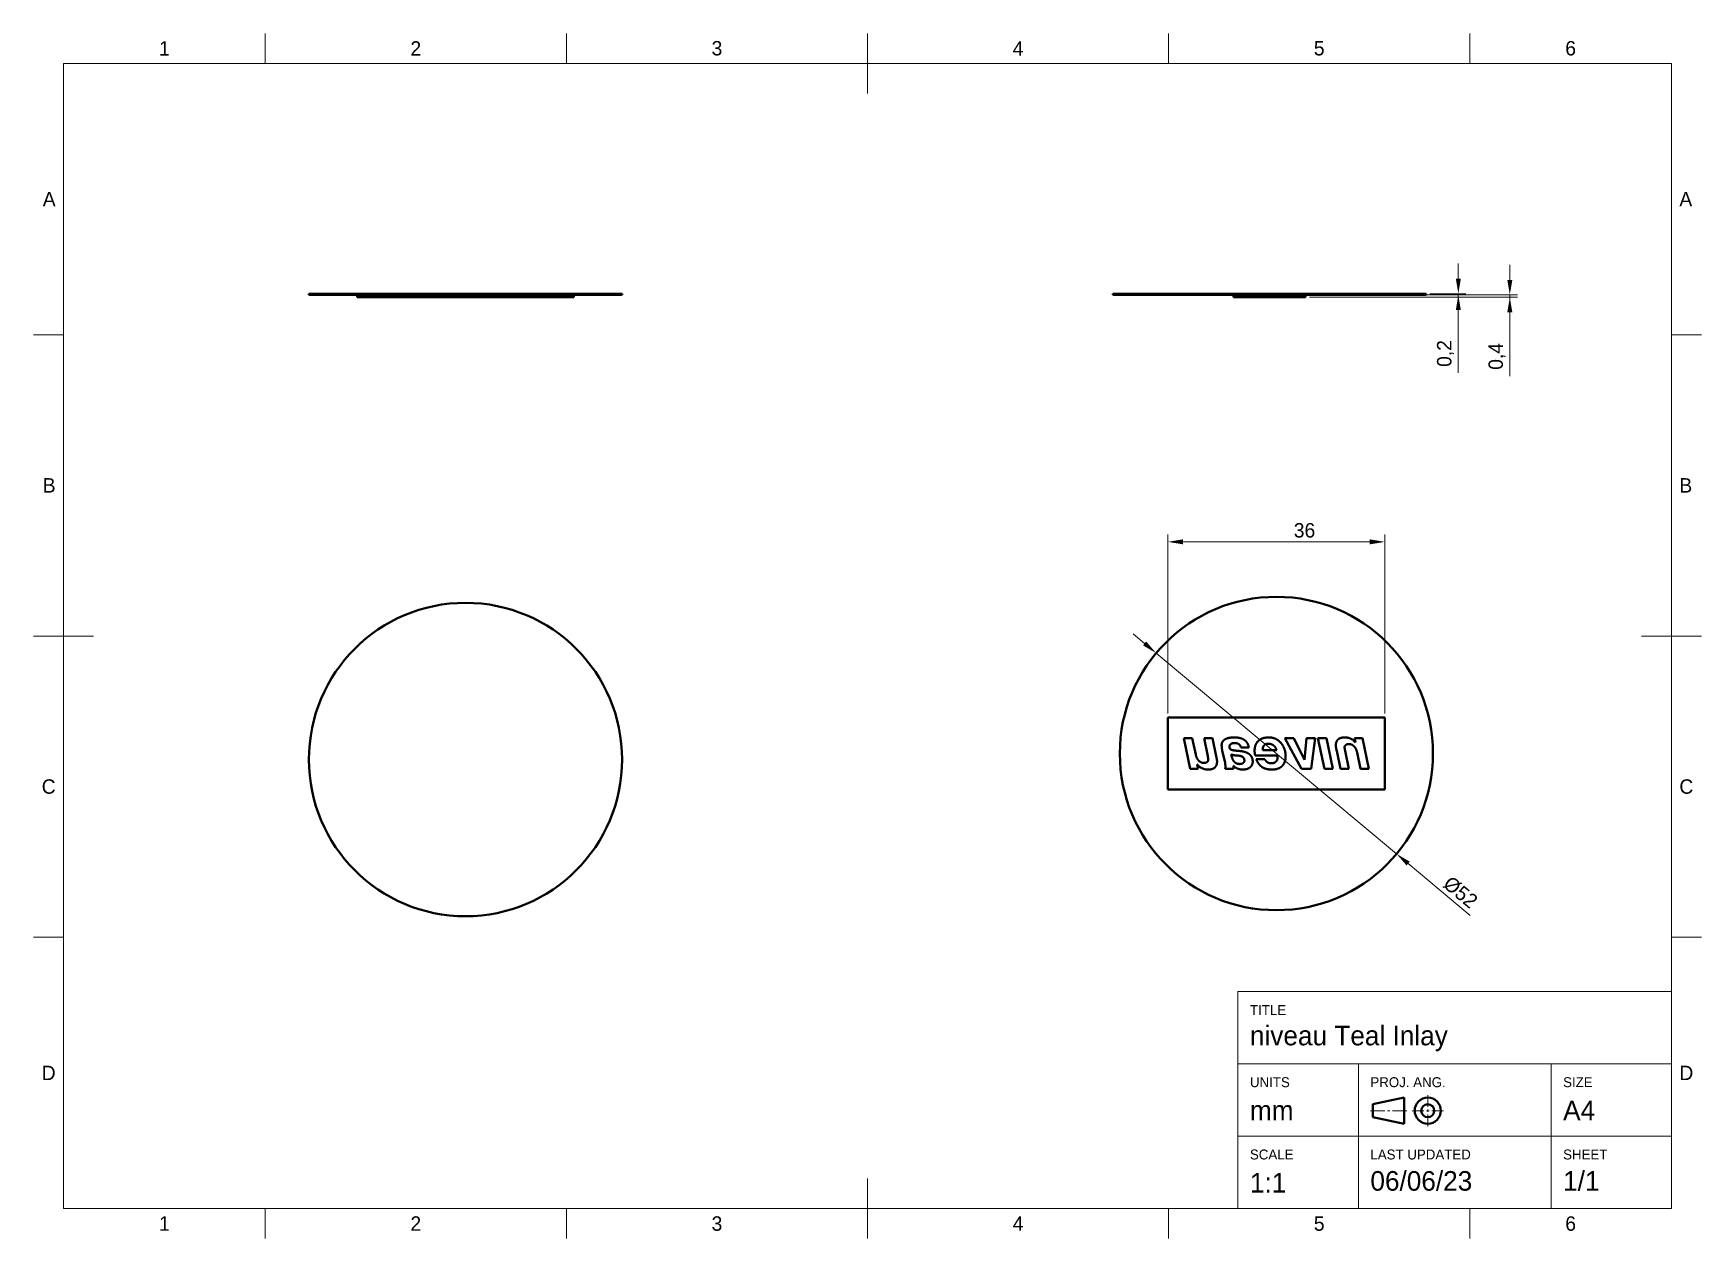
# Model space of a CAD drawing. Header units: millimetres. Extents: x 15 to 292, y 5 to 205.
import ezdxf

# ---------------------------------------------------------------- set-up
doc = ezdxf.new("R2010")
doc.units = ezdxf.units.MM
for name, color, linetype in [('Annotations', 7, 'Continuous'), ('Border', 7, 'Continuous'), ('Geometries', 7, 'Continuous')]:
    doc.layers.add(name, color=color, linetype=linetype)
doc.styles.add('Shapr0', font='txt', dxfattribs={"height": 2.3925})
doc.styles.add('Shapr1', font='txt', dxfattribs={"height": 2.3925})
doc.styles.add('Shapr3', font='txt', dxfattribs={"height": 2.3925})
doc.styles.add('Shapr5', font='txt', dxfattribs={"height": 2.3925})
doc.dimstyles.new('ISO-25', dxfattribs={"dimtxt": 2.5, "dimasz": 2.5, "dimexe": 1.25, "dimexo": 0.625, "dimtad": 1, "dimtxsty": 'Standard', "dimcen": 2.5, "dimadec": 0, "dimazin": 0, "dimtfac": 1, "dimtmove": 0, "dimatfit": 3, "dimfxl": 1, "dimarcsym": 0})

msp = doc.modelspace()

# ---------------------------------------------------------------- texts
at = {"layer": 'Border', "linetype": 'Continuous', "lineweight": 15, "char_height": 2.393, "width": 2.3925, "style": 'Shapr0'}
for s, insert, attachment_point in [('1', (36.75, 201.304), 8), ('2', (78.5, 201.304), 8), ('3', (128.5, 201.304), 8), ('4', (178.5, 201.304), 8), ('5', (228.5, 201.304), 8), ('6', (270.25, 201.304), 8), ('A', (18.696, 177.5), 6), ('A', (288.304, 177.5), 4), ('B', (18.696, 130), 6), ('B', (288.304, 130), 4), ('C', (18.696, 80), 6), ('C', (288.304, 80), 4), ('D', (18.696, 32.5), 6), ('D', (288.304, 32.5), 4), ('1', (36.75, 8.696), 2), ('2', (78.5, 8.696), 2), ('3', (128.5, 8.696), 2), ('4', (178.5, 8.696), 2), ('5', (228.5, 8.696), 2), ('6', (270.25, 8.696), 2)]:
    msp.add_mtext(s, dxfattribs=dict(at, insert=insert, attachment_point=attachment_point))
at = {"layer": 'Border', "linetype": 'Continuous', "lineweight": 15, "attachment_point": 1, "style": 'Shapr1'}
for s, insert, char_height in [('TITLE', (217, 43.75), 1.65), ('niveau Teal Inlay', (217, 40.32), 3.25), ('UNITS', (217, 31.783), 1.65), ('PROJ. ANG.', (237, 31.783), 1.65), ('SIZE', (269, 31.783), 1.65), ('A4', (269, 27.9), 3.25), ('mm', (217, 27.9), 3.25), ('SCALE', (217, 19.783), 1.65), ('LAST UPDATED', (237, 19.783), 1.65), ('SHEET', (269, 19.783), 1.65), ('1:1', (217, 15.9), 3.25), ('06/06/23', (237, 16.204), 3.25), ('1/1', (269, 16.204), 3.25)]:
    msp.add_mtext(s, dxfattribs=dict(at, insert=insert, char_height=char_height))

# ---------------------------------------------------------------- blocks, each defined once
blk = doc.blocks.new('*D2')
at = {"layer": 'Annotations', "color": 0, "linetype": 'Continuous', "lineweight": 15}
for p, q in [((199.51, 103.76), (197.59, 105.37)), ((201.43, 102.16), (241.35, 68.84)), ((243.27, 67.24), (253.59, 58.63))]:
    blk.add_line(p, q, dxfattribs=at)
at = {"layer": 'Annotations', "color": 0}
for points in [[(199.25, 103.44), (199.78, 104.08), (201.43, 102.16)], [(243.54, 67.56), (243.01, 66.92), (241.35, 68.84)]]:
    blk.add_solid(points, dxfattribs=at)
at = {"layer": 'Defpoints', "color": 0}
for p in [(201.43, 102.16), (241.35, 68.84)]:
    blk.add_point(p, dxfattribs=at)
at = {"layer": 'Annotations', "color": 0, "lineweight": 15, "insert": (251.95, 62.47), "char_height": 2.393, "attachment_point": 5, "rotation": 320.148, "style": 'Shapr5'}
blk.add_mtext('\\A1;%%c52', dxfattribs=at)
blk = doc.blocks.new('*D3')
at = {"layer": 'Annotations', "color": 0, "linetype": 'Continuous', "lineweight": 15}
for p, q in [((203.39, 92.13), (203.39, 121.87)), ((236.89, 120.62), (205.89, 120.62)), ((239.39, 92.13), (239.39, 121.87))]:
    blk.add_line(p, q, dxfattribs=at)
at = {"layer": 'Annotations', "color": 0}
for points in [[(205.89, 121.04), (205.89, 120.21), (203.39, 120.62)], [(236.89, 120.21), (236.89, 121.04), (239.39, 120.62)]]:
    blk.add_solid(points, dxfattribs=at)
at = {"layer": 'Defpoints', "color": 0}
for p in [(203.39, 120.62), (203.39, 91.5), (239.39, 91.5)]:
    blk.add_point(p, dxfattribs=at)
at = {"layer": 'Annotations', "color": 0, "lineweight": 15, "insert": (226.06, 122.52), "char_height": 2.393, "attachment_point": 5, "style": 'Shapr5'}
blk.add_mtext('\\A1;36', dxfattribs=at)
blk = doc.blocks.new('*D4')
at = {"layer": 'Annotations', "color": 0, "linetype": 'Continuous', "lineweight": 15}
for p, q in [((251.6, 164.3), (251.6, 166.8)), ((246.88, 161.8), (252.85, 161.8)), ((246.88, 161.6), (252.85, 161.6)), ((251.6, 161.6), (251.6, 161.8)), ((251.6, 161.6), (251.6, 148.67)), ((251.6, 159.1), (251.6, 156.6))]:
    blk.add_line(p, q, dxfattribs=at)
at = {"layer": 'Annotations', "color": 0}
for points in [[(251.19, 164.3), (252.02, 164.3), (251.6, 161.8)], [(252.02, 159.1), (251.19, 159.1), (251.6, 161.6)]]:
    blk.add_solid(points, dxfattribs=at)
at = {"layer": 'Defpoints', "color": 0}
for p in [(246.25, 161.8), (246.25, 161.6), (251.6, 161.8)]:
    blk.add_point(p, dxfattribs=at)
at = {"layer": 'Annotations', "color": 0, "lineweight": 15, "insert": (249.48, 151.88), "char_height": 2.393, "attachment_point": 5, "rotation": 90, "style": 'Shapr3'}
blk.add_mtext('\\A1;0,2', dxfattribs=at)
blk = doc.blocks.new('*D5')
at = {"layer": 'Annotations', "color": 0, "linetype": 'Continuous', "lineweight": 15}
for p, q in [((260.15, 164.1), (260.15, 166.6)), ((226.88, 161.6), (261.4, 161.6)), ((226.88, 161.2), (261.4, 161.2)), ((260.15, 161.2), (260.15, 161.6)), ((260.15, 161.2), (260.15, 148.14)), ((260.15, 158.7), (260.15, 156.2))]:
    blk.add_line(p, q, dxfattribs=at)
at = {"layer": 'Annotations', "color": 0}
for points in [[(259.73, 164.1), (260.57, 164.1), (260.15, 161.6)], [(260.57, 158.7), (259.73, 158.7), (260.15, 161.2)]]:
    blk.add_solid(points, dxfattribs=at)
at = {"layer": 'Defpoints', "color": 0}
for p in [(226.25, 161.6), (226.25, 161.2), (260.15, 161.6)]:
    blk.add_point(p, dxfattribs=at)
at = {"layer": 'Annotations', "color": 0, "lineweight": 15, "insert": (258.03, 151.4), "char_height": 2.393, "attachment_point": 5, "rotation": 90, "style": 'Shapr3'}
blk.add_mtext('\\A1;0,4', dxfattribs=at)
blk = doc.blocks.new('*U6')
at = {"layer": 'Border', "linetype": 'Continuous', "lineweight": 15}
for p, q in [((287, 46), (215, 46)), ((215, 10), (215, 46)), ((287, 10), (287, 46)), ((287, 34), (215, 34)), ((235, 10), (235, 34)), ((267, 10), (267, 34)), ((246.53, 26.88), (246.53, 28.83)), ((237, 26.23), (239.38, 26.23)), ((239.82, 26.23), (240.25, 26.23)), ((243.07, 26.23), (240.68, 26.23)), ((245.88, 26.23), (243.93, 26.23)), ((246.32, 26.23), (246.75, 26.23)), ((246.53, 26.02), (246.53, 26.45)), ((246.53, 25.58), (246.53, 23.63)), ((247.18, 26.23), (249.13, 26.23)), ((287, 22), (215, 22)), ((287, 10), (215, 10))]:
    blk.add_line(p, q, dxfattribs=at)
at = {"layer": 'Border', "linetype": 'Continuous', "lineweight": 40}
for p, q in [((237.43, 27.32), (242.63, 28.4)), ((242.63, 28.4), (242.63, 24.07)), ((237.43, 27.32), (237.43, 25.15)), ((237.43, 25.15), (242.63, 24.07))]:
    blk.add_line(p, q, dxfattribs=at)
for radius in [2.17, 1.08]:
    blk.add_circle((246.53, 26.23), radius, dxfattribs=at)

# ---------------------------------------------------------------- dimensions: what is measured, and where the dimension line sits
at = {"layer": 'Annotations', "linetype": 'Continuous', "lineweight": 15}
for base, p1, p2, picture, middle in [((260.151, 161.6), (226.25, 161.2), (226.25, 161.6), '*D5', (260.151, 151.404)), ((251.605, 161.8), (246.25, 161.6), (246.25, 161.8), '*D4', (251.605, 151.879))]:
    dim = msp.add_linear_dim(base=base, p1=p1, p2=p2, angle=90, dimstyle='ISO-25', override={"dimscale": 1, "dimgap": 0.7, "dimdec": 2, "dimlfac": 1, "dimrnd": 0.01, "dimzin": 8, "dimdsep": 44, "dimtxsty": 'Shapr3', "dimse1": 0, "dimse2": 0, "dimadec": 2, "dimtol": 0, "dimlim": 0, "dimtp": 0, "dimtm": 0, "dimtfac": 0.6, "dimtdec": 8, "dimfrac": 2, "dimtolj": 1, "dimlwd": 15, "dimlwe": 15}, dxfattribs=at)
    dim.commit()
    dim.dimension.update_dxf_attribs({"geometry": picture, "text_midpoint": middle, "dimtype": 160})
dim = msp.add_linear_dim(base=(203.393, 120.623), p1=(239.393, 91.501), p2=(203.393, 91.501), dimstyle='ISO-25', override={"dimscale": 1, "dimgap": 0.7, "dimdec": 2, "dimlfac": 1, "dimrnd": 0.01, "dimzin": 8, "dimdsep": 44, "dimtxsty": 'Shapr5', "dimse1": 0, "dimse2": 0, "dimadec": 2, "dimtol": 0, "dimlim": 0, "dimtp": 0, "dimtm": 0, "dimtfac": 0.6, "dimtdec": 8, "dimfrac": 2, "dimtolj": 1, "dimlwd": 15, "dimlwe": 15}, dxfattribs=at)
dim.commit()
dim.dimension.update_dxf_attribs({"geometry": '*D3', "text_midpoint": (226.061, 120.623), "dimtype": 160})
dim = msp.add_diameter_dim_2p(p1=(201.432, 102.162), p2=(241.353, 68.84), dimstyle='ISO-25', override={"dimscale": 1, "dimgap": 0.7, "dimdec": 2, "dimlfac": 1, "dimrnd": 0.01, "dimzin": 8, "dimdsep": 44, "dimtxsty": 'Shapr5', "dimcen": 2.5, "dimadec": 2, "dimtol": 0, "dimlim": 0, "dimtp": 0, "dimtm": 0, "dimtfac": 0.6, "dimtdec": 8, "dimtofl": 1, "dimfrac": 2, "dimtolj": 1, "dimlwd": 15, "dimlwe": 15}, dxfattribs=at)
dim.commit()
dim.dimension.update_dxf_attribs({"geometry": '*D2', "text_midpoint": (250.733, 61.011), "dimtype": 163})

# ---------------------------------------------------------------- linework, layer by layer
at = {"layer": 'Border', "linetype": 'Continuous', "lineweight": 15}
for p, q in [((53.5, 200), (53.5, 205)), ((103.5, 200), (103.5, 205)), ((153.5, 195), (153.5, 205)), ((203.5, 200), (203.5, 205)), ((253.5, 200), (253.5, 205)), ((287, 200), (20, 200)), ((20, 200), (20, 10)), ((287, 10), (287, 200)), ((20, 155), (15, 155)), ((287, 155), (292, 155)), ((25, 105), (15, 105)), ((282, 105), (292, 105)), ((20, 55), (15, 55)), ((287, 55), (292, 55)), ((153.5, 15), (153.5, 5)), ((20, 10), (287, 10)), ((53.5, 10), (53.5, 5)), ((103.5, 10), (103.5, 5)), ((203.5, 10), (203.5, 5)), ((253.5, 10), (253.5, 5))]:
    msp.add_line(p, q, dxfattribs=at)
at = {"layer": 'Geometries', "linetype": 'Continuous', "lineweight": 40}
for p, q in [((60.75, 161.6), (60.75, 161.8)), ((60.75, 161.8), (112.75, 161.8)), ((60.75, 161.6), (68.75, 161.6)), ((68.75, 161.6), (68.75, 161.2)), ((68.75, 161.6), (104.75, 161.6)), ((104.75, 161.2), (68.75, 161.2)), ((104.75, 161.6), (104.75, 161.2)), ((104.75, 161.6), (112.75, 161.6)), ((112.75, 161.6), (112.75, 161.8)), ((194.25, 161.6), (194.25, 161.8)), ((194.25, 161.8), (246.25, 161.8)), ((194.25, 161.6), (214.25, 161.6)), ((214.25, 161.6), (214.25, 161.2)), ((214.25, 161.6), (226.25, 161.6)), ((226.25, 161.2), (214.25, 161.2)), ((226.25, 161.6), (226.25, 161.2)), ((226.25, 161.6), (246.25, 161.6)), ((246.25, 161.6), (246.25, 161.8)), ((203.393, 91.501), (203.393, 79.501)), ((239.393, 91.501), (203.393, 91.501)), ((239.393, 79.501), (239.393, 91.501)), ((206.03, 88.034), (207.422, 88.034)), ((207.089, 82.965), (206.03, 88.034)), ((207.422, 88.034), (207.991, 85.337)), ((209.373, 88.034), (210.765, 88.034)), ((209.991, 85.063), (209.373, 88.034)), ((210.765, 88.034), (211.393, 85.063)), ((212.863, 83.945), (212.412, 85.984)), ((216.814, 86.494), (215.51, 86.494)), ((219.118, 86.043), (221.442, 86.043)), ((222.795, 88.034), (224.265, 88.034)), ((225.569, 82.965), (222.795, 88.034)), ((224.265, 88.034), (226.059, 84.426)), ((226.079, 84.426), (226.393, 88.034)), ((226.393, 88.034), (227.824, 88.034)), ((227.824, 88.034), (227.157, 82.965)), ((229.373, 82.965), (228.295, 88.034)), ((228.295, 88.034), (229.697, 88.034)), ((229.697, 88.034), (230.765, 82.965)), ((232.03, 82.965), (231.403, 85.935)), ((232.804, 85.935), (233.422, 82.965)), ((234.373, 88.034), (235.706, 88.034)), ((234.53, 87.328), (234.373, 88.034)), ((234.51, 87.328), (234.53, 87.328)), ((235.706, 88.034), (236.755, 82.965)), ((208.265, 83.671), (208.422, 82.965)), ((208.285, 83.671), (208.265, 83.671)), ((213.873, 85.396), (214.01, 84.906)), ((214.275, 83.465), (214.275, 82.965)), ((221.589, 85.161), (217.854, 85.161)), ((218.05, 84.573), (219.442, 84.573)), ((221.599, 84.867), (221.599, 84.994)), ((226.059, 84.426), (226.079, 84.426)), ((235.373, 82.965), (234.804, 85.661)), ((208.422, 82.965), (207.089, 82.965)), ((214.275, 82.965), (212.883, 82.965)), ((227.157, 82.965), (225.569, 82.965)), ((230.765, 82.965), (229.373, 82.965)), ((233.422, 82.965), (232.03, 82.965)), ((236.755, 82.965), (235.373, 82.965)), ((203.393, 79.501), (239.393, 79.501))]:
    msp.add_line(p, q, dxfattribs=at)
at = {"layer": 'Geometries', "linetype": 'Continuous', "lineweight": 40, "flags": 128}
for points in [[(212.304, 86.837), (212.304, 86.868), (212.304, 86.898), (212.305, 86.927), (212.306, 86.956), (212.308, 86.985), (212.31, 87.012), (212.312, 87.04), (212.316, 87.067), (212.319, 87.093), (212.324, 87.119), (212.328, 87.146), (212.334, 87.171), (212.34, 87.196), (212.346, 87.221), (212.353, 87.246), (212.361, 87.27), (212.369, 87.293), (212.377, 87.316), (212.386, 87.339), (212.396, 87.361), (212.406, 87.382), (212.416, 87.404), (212.427, 87.424), (212.439, 87.445), (212.451, 87.465), (212.464, 87.484), (212.477, 87.503), (212.491, 87.522), (212.505, 87.54), (212.519, 87.558), (212.534, 87.576), (212.549, 87.593), (212.569, 87.615), (212.589, 87.637), (212.61, 87.658), (212.631, 87.678), (212.652, 87.698), (212.674, 87.717), (212.697, 87.736), (212.718, 87.753), (212.739, 87.77), (212.761, 87.786), (212.783, 87.802), (212.805, 87.817), (212.828, 87.832), (212.854, 87.848), (212.88, 87.863), (212.906, 87.878), (212.933, 87.893), (212.96, 87.907), (212.988, 87.92), (213.016, 87.933), (213.047, 87.947), (213.079, 87.96), (213.111, 87.973), (213.143, 87.986), (213.176, 87.998), (213.215, 88.011), (213.254, 88.024), (213.294, 88.036), (213.334, 88.048), (213.375, 88.059), (213.416, 88.07), (213.455, 88.079), (213.494, 88.087), (213.534, 88.095), (213.574, 88.103), (213.615, 88.11), (213.649, 88.115), (213.683, 88.12), (213.718, 88.124), (213.752, 88.129), (213.786, 88.133), (213.82, 88.137), (213.874, 88.142), (213.927, 88.148), (213.98, 88.152), (214.031, 88.156), (214.081, 88.16), (214.132, 88.163), (214.182, 88.165), (214.232, 88.167), (214.28, 88.169), (214.329, 88.17), (214.377, 88.171), (214.424, 88.171), (214.481, 88.17), (214.537, 88.169), (214.594, 88.167), (214.649, 88.164), (214.705, 88.161), (214.76, 88.157), (214.813, 88.152), (214.865, 88.147), (214.917, 88.141), (214.969, 88.134), (215.021, 88.127), (215.072, 88.119), (215.124, 88.111), (215.175, 88.101), (215.21, 88.095), (215.246, 88.087), (215.281, 88.08), (215.316, 88.072), (215.351, 88.063), (215.385, 88.055), (215.419, 88.045), (215.452, 88.036), (215.485, 88.026), (215.52, 88.014), (215.555, 88.003), (215.59, 87.99), (215.624, 87.977), (215.658, 87.964), (215.691, 87.95), (215.723, 87.937), (215.754, 87.923), (215.785, 87.909), (215.815, 87.894), (215.845, 87.879), (215.875, 87.863), (215.904, 87.847), (215.934, 87.83), (215.962, 87.813), (215.991, 87.796), (216.019, 87.778), (216.046, 87.76), (216.073, 87.742), (216.099, 87.723), (216.128, 87.702), (216.156, 87.68), (216.183, 87.658), (216.21, 87.635), (216.236, 87.612), (216.263, 87.588), (216.287, 87.566), (216.311, 87.542), (216.334, 87.518), (216.357, 87.494), (216.38, 87.469), (216.402, 87.444), (216.424, 87.418), (216.446, 87.392), (216.467, 87.365), (216.487, 87.338), (216.503, 87.317), (216.519, 87.295), (216.535, 87.272), (216.55, 87.25), (216.565, 87.226), (216.582, 87.198), (216.599, 87.169), (216.615, 87.14), (216.63, 87.11), (216.646, 87.079), (216.66, 87.048), (216.673, 87.018), (216.686, 86.987), (216.698, 86.956), (216.71, 86.925), (216.721, 86.893), (216.732, 86.859), (216.743, 86.823), (216.754, 86.788), (216.763, 86.752), (216.772, 86.715), (216.781, 86.678), (216.789, 86.642), (216.796, 86.606), (216.802, 86.569), (216.809, 86.532), (216.814, 86.494)], [(212.412, 85.984), (212.403, 86.028), (212.394, 86.071), (212.385, 86.114), (212.377, 86.156), (212.369, 86.198), (212.362, 86.239), (212.355, 86.279), (212.349, 86.316), (212.344, 86.353), (212.339, 86.388), (212.334, 86.424), (212.329, 86.459), (212.325, 86.494), (212.322, 86.528), (212.318, 86.561), (212.315, 86.595), (212.313, 86.628), (212.31, 86.66), (212.309, 86.692), (212.307, 86.729), (212.305, 86.766), (212.305, 86.802), (212.304, 86.837)], [(215.51, 86.494), (215.506, 86.518), (215.501, 86.541), (215.496, 86.564), (215.49, 86.586), (215.484, 86.608), (215.477, 86.63), (215.47, 86.65), (215.463, 86.669), (215.456, 86.689), (215.448, 86.708), (215.44, 86.726), (215.431, 86.746), (215.421, 86.765), (215.411, 86.783), (215.401, 86.801), (215.39, 86.819), (215.379, 86.837), (215.368, 86.853), (215.356, 86.868), (215.344, 86.884), (215.332, 86.899), (215.32, 86.914), (215.306, 86.929), (215.292, 86.944), (215.277, 86.958), (215.262, 86.972), (215.246, 86.986), (215.231, 86.999), (215.215, 87.012), (215.199, 87.023), (215.183, 87.035), (215.167, 87.046), (215.15, 87.057), (215.125, 87.072), (215.1, 87.086), (215.075, 87.099), (215.05, 87.112), (215.024, 87.125), (214.998, 87.136), (214.972, 87.147), (214.946, 87.158), (214.919, 87.168), (214.892, 87.177), (214.864, 87.185), (214.837, 87.193), (214.809, 87.201), (214.781, 87.207), (214.753, 87.213), (214.725, 87.218), (214.697, 87.223), (214.667, 87.227), (214.638, 87.231), (214.608, 87.234), (214.578, 87.236), (214.547, 87.238), (214.517, 87.239), (214.486, 87.239), (214.458, 87.239), (214.43, 87.239), (214.401, 87.237), (214.373, 87.236), (214.344, 87.234), (214.315, 87.231), (214.286, 87.228), (214.256, 87.224), (214.227, 87.22), (214.205, 87.217), (214.183, 87.213), (214.161, 87.21), (214.14, 87.205), (214.119, 87.2), (214.097, 87.195), (214.077, 87.189), (214.054, 87.182), (214.031, 87.175), (214.009, 87.167), (213.987, 87.158), (213.965, 87.149), (213.945, 87.14), (213.926, 87.131), (213.907, 87.121), (213.888, 87.111), (213.87, 87.101), (213.852, 87.089), (213.834, 87.078), (213.819, 87.067), (213.803, 87.055), (213.789, 87.043), (213.774, 87.03), (213.76, 87.018), (213.746, 87.004), (213.734, 86.991), (213.721, 86.978), (213.709, 86.964), (213.698, 86.949), (213.689, 86.938), (213.68, 86.926), (213.672, 86.914), (213.664, 86.901), (213.657, 86.888), (213.65, 86.875), (213.643, 86.861), (213.637, 86.846), (213.631, 86.832), (213.626, 86.817), (213.622, 86.801), (213.617, 86.786), (213.613, 86.77), (213.61, 86.753), (213.607, 86.736), (213.605, 86.718), (213.602, 86.7), (213.601, 86.682), (213.6, 86.663), (213.599, 86.645), (213.599, 86.625), (213.599, 86.606), (213.599, 86.585), (213.6, 86.564), (213.602, 86.543), (213.604, 86.523), (213.606, 86.504), (213.609, 86.485), (213.613, 86.466), (213.617, 86.448), (213.621, 86.431), (213.626, 86.414), (213.631, 86.397), (213.637, 86.381), (213.644, 86.366), (213.65, 86.35), (213.658, 86.336), (213.665, 86.322), (213.674, 86.308), (213.682, 86.295), (213.692, 86.283), (213.701, 86.271), (213.711, 86.259), (213.722, 86.248), (213.733, 86.237), (213.745, 86.227), (213.758, 86.215), (213.773, 86.204), (213.787, 86.193), (213.803, 86.182), (213.819, 86.172), (213.836, 86.162), (213.853, 86.152), (213.871, 86.143), (213.891, 86.133), (213.911, 86.124), (213.932, 86.115), (213.953, 86.107), (213.976, 86.098), (213.998, 86.09), (214.019, 86.084), (214.039, 86.078), (214.06, 86.072), (214.082, 86.066), (214.104, 86.06), (214.127, 86.055), (214.149, 86.049), (214.173, 86.044), (214.196, 86.039), (214.225, 86.033), (214.255, 86.028), (214.285, 86.022), (214.316, 86.017), (214.347, 86.012), (214.38, 86.007), (214.411, 86.003), (214.444, 85.999), (214.476, 85.995), (214.51, 85.991), (214.544, 85.987), (214.578, 85.984), (214.613, 85.98), (214.648, 85.977), (214.684, 85.974), (214.721, 85.971), (214.759, 85.968), (214.798, 85.964), (214.837, 85.961), (214.877, 85.957), (214.918, 85.953), (214.959, 85.949), (215.001, 85.945), (215.043, 85.941), (215.087, 85.936), (215.13, 85.932), (215.175, 85.927), (215.22, 85.922), (215.266, 85.917), (215.309, 85.912), (215.352, 85.907), (215.396, 85.902), (215.44, 85.897), (215.485, 85.892), (215.53, 85.886)], [(215.53, 85.886), (215.573, 85.881), (215.616, 85.876), (215.658, 85.87), (215.7, 85.863), (215.742, 85.856), (215.782, 85.849), (215.823, 85.842), (215.867, 85.833), (215.91, 85.824), (215.953, 85.814), (215.995, 85.804), (216.037, 85.794), (216.078, 85.783), (216.119, 85.772), (216.159, 85.76), (216.198, 85.748), (216.237, 85.735), (216.275, 85.722), (216.312, 85.709), (216.349, 85.695), (216.385, 85.681), (216.418, 85.667), (216.45, 85.653), (216.482, 85.639), (216.514, 85.624), (216.545, 85.609), (216.575, 85.594), (216.605, 85.578), (216.638, 85.56), (216.67, 85.542), (216.701, 85.523), (216.732, 85.504), (216.763, 85.485), (216.792, 85.464), (216.822, 85.444), (216.85, 85.423), (216.878, 85.402), (216.906, 85.38), (216.932, 85.358), (216.958, 85.336), (216.984, 85.313), (217.008, 85.29), (217.032, 85.267), (217.054, 85.244), (217.076, 85.221), (217.098, 85.197), (217.118, 85.173), (217.138, 85.149), (217.157, 85.126), (217.175, 85.102), (217.192, 85.078), (217.209, 85.054), (217.225, 85.029), (217.242, 85.003), (217.258, 84.976), (217.273, 84.949), (217.288, 84.921), (217.302, 84.894), (217.316, 84.865), (217.328, 84.838), (217.34, 84.811), (217.351, 84.784), (217.362, 84.756), (217.372, 84.728), (217.382, 84.697), (217.392, 84.667), (217.401, 84.636), (217.409, 84.605), (217.417, 84.573), (217.424, 84.541), (217.43, 84.51), (217.435, 84.48), (217.44, 84.448), (217.445, 84.417), (217.449, 84.385), (217.452, 84.351), (217.455, 84.317), (217.458, 84.282), (217.46, 84.247), (217.461, 84.212), (217.461, 84.176), (217.461, 84.147), (217.461, 84.119), (217.46, 84.091), (217.458, 84.063), (217.456, 84.035), (217.453, 84.008), (217.449, 83.978), (217.445, 83.948), (217.44, 83.918), (217.434, 83.888), (217.428, 83.859), (217.421, 83.83), (217.413, 83.801), (217.405, 83.774), (217.397, 83.748), (217.388, 83.722), (217.379, 83.696), (217.369, 83.67), (217.358, 83.644), (217.348, 83.62), (217.337, 83.596), (217.325, 83.572), (217.313, 83.549), (217.3, 83.526), (217.286, 83.503), (217.272, 83.481), (217.258, 83.459), (217.242, 83.436), (217.226, 83.413), (217.208, 83.391), (217.191, 83.369), (217.172, 83.348), (217.153, 83.327), (217.135, 83.307), (217.116, 83.287), (217.096, 83.268), (217.075, 83.249), (217.054, 83.23), (217.033, 83.212), (217.011, 83.194), (216.988, 83.177), (216.964, 83.159), (216.939, 83.141), (216.914, 83.124), (216.888, 83.107), (216.862, 83.091), (216.834, 83.075), (216.808, 83.061), (216.781, 83.046), (216.753, 83.032), (216.725, 83.019), (216.697, 83.006), (216.667, 82.993), (216.638, 82.98), (216.607, 82.968), (216.58, 82.958), (216.552, 82.948), (216.523, 82.938), (216.494, 82.929), (216.465, 82.92), (216.435, 82.911), (216.405, 82.903), (216.374, 82.896), (216.343, 82.889), (216.312, 82.882), (216.28, 82.876), (216.248, 82.87), (216.215, 82.865), (216.183, 82.86), (216.15, 82.856), (216.116, 82.852), (216.082, 82.849), (216.047, 82.846), (216.011, 82.843), (215.976, 82.841), (215.939, 82.84), (215.903, 82.838), (215.865, 82.838), (215.828, 82.837), (215.79, 82.838), (215.753, 82.838), (215.715, 82.84), (215.678, 82.842), (215.641, 82.844), (215.605, 82.847), (215.568, 82.85), (215.532, 82.854), (215.489, 82.86), (215.446, 82.866), (215.403, 82.873), (215.36, 82.881), (215.318, 82.889), (215.276, 82.899), (215.239, 82.907), (215.203, 82.916), (215.167, 82.926), (215.132, 82.936), (215.096, 82.947), (215.061, 82.958), (215.026, 82.97), (214.992, 82.982), (214.957, 82.995), (214.922, 83.008), (214.888, 83.023), (214.854, 83.037), (214.82, 83.053), (214.787, 83.069), (214.755, 83.086), (214.722, 83.103), (214.691, 83.121), (214.66, 83.14), (214.629, 83.159), (214.599, 83.179), (214.569, 83.199), (214.541, 83.22), (214.512, 83.242), (214.485, 83.264), (214.457, 83.286), (214.43, 83.31), (214.403, 83.334), (214.376, 83.359), (214.35, 83.384), (214.325, 83.411), (214.3, 83.437), (214.275, 83.465)], [(217.854, 85.161), (217.844, 85.212), (217.836, 85.262), (217.828, 85.313), (217.82, 85.363), (217.813, 85.412), (217.807, 85.46), (217.801, 85.508), (217.796, 85.556), (217.792, 85.603), (217.788, 85.651), (217.784, 85.698), (217.781, 85.745), (217.779, 85.792), (217.777, 85.838), (217.776, 85.884), (217.775, 85.93), (217.775, 85.975), (217.776, 86.02), (217.777, 86.065), (217.779, 86.109), (217.781, 86.152), (217.784, 86.195), (217.787, 86.238), (217.791, 86.276), (217.795, 86.315), (217.8, 86.352), (217.805, 86.39), (217.811, 86.427), (217.817, 86.464), (217.823, 86.499), (217.83, 86.534), (217.837, 86.569), (217.845, 86.603), (217.854, 86.637), (217.862, 86.67), (217.871, 86.703), (217.881, 86.735), (217.891, 86.767), (217.903, 86.805), (217.916, 86.842), (217.93, 86.878), (217.944, 86.914), (217.959, 86.95), (217.974, 86.985), (217.989, 87.018), (218.005, 87.051), (218.021, 87.083), (218.038, 87.115), (218.055, 87.146), (218.072, 87.176), (218.09, 87.207), (218.109, 87.237), (218.128, 87.267), (218.149, 87.298), (218.169, 87.327), (218.191, 87.356), (218.213, 87.385), (218.235, 87.413), (218.257, 87.44), (218.279, 87.466), (218.302, 87.491), (218.325, 87.517), (218.348, 87.541), (218.372, 87.565), (218.397, 87.589), (218.422, 87.612), (218.449, 87.636), (218.476, 87.659), (218.503, 87.682), (218.531, 87.704), (218.56, 87.726), (218.589, 87.747), (218.617, 87.767), (218.646, 87.786), (218.675, 87.805), (218.704, 87.824), (218.734, 87.841), (218.764, 87.859), (218.795, 87.876), (218.826, 87.892), (218.859, 87.909), (218.893, 87.925), (218.927, 87.941), (218.961, 87.956), (218.996, 87.97), (219.032, 87.984), (219.066, 87.997), (219.101, 88.01), (219.136, 88.022), (219.172, 88.033), (219.208, 88.044), (219.243, 88.055), (219.279, 88.065), (219.316, 88.074), (219.352, 88.083), (219.396, 88.094), (219.441, 88.103), (219.486, 88.112), (219.531, 88.12), (219.577, 88.128), (219.623, 88.135), (219.669, 88.142), (219.716, 88.147), (219.764, 88.152), (219.812, 88.157), (219.86, 88.161), (219.909, 88.164), (219.955, 88.167), (220.002, 88.168), (220.049, 88.17), (220.096, 88.171), (220.144, 88.171), (220.187, 88.17), (220.23, 88.169), (220.273, 88.168), (220.315, 88.166), (220.357, 88.163), (220.399, 88.16), (220.441, 88.156), (220.482, 88.151), (220.525, 88.146), (220.567, 88.14), (220.61, 88.134), (220.652, 88.126), (220.693, 88.118), (220.734, 88.11), (220.774, 88.101), (220.812, 88.092), (220.851, 88.082), (220.889, 88.071), (220.927, 88.06), (220.965, 88.049), (221.002, 88.037), (221.039, 88.024), (221.078, 88.01), (221.116, 87.995), (221.154, 87.98), (221.192, 87.964), (221.229, 87.947), (221.266, 87.93), (221.301, 87.913), (221.336, 87.895), (221.37, 87.877), (221.404, 87.859), (221.438, 87.84), (221.471, 87.821), (221.504, 87.801), (221.536, 87.781), (221.57, 87.76), (221.603, 87.738), (221.636, 87.716), (221.669, 87.693), (221.701, 87.67), (221.733, 87.647), (221.767, 87.62), (221.8, 87.594), (221.833, 87.567), (221.866, 87.539), (221.898, 87.511), (221.93, 87.482), (221.961, 87.453), (221.99, 87.425), (222.017, 87.398), (222.045, 87.369), (222.072, 87.341), (222.098, 87.312), (222.125, 87.282), (222.152, 87.25), (222.179, 87.218), (222.206, 87.185), (222.232, 87.152), (222.258, 87.118), (222.284, 87.084), (222.308, 87.05), (222.333, 87.015), (222.358, 86.978), (222.382, 86.941), (222.407, 86.903), (222.43, 86.866), (222.453, 86.827), (222.476, 86.788), (222.498, 86.749), (222.519, 86.71), (222.541, 86.67), (222.561, 86.63), (222.581, 86.589), (222.601, 86.548), (222.619, 86.509), (222.636, 86.469), (222.653, 86.429), (222.67, 86.389), (222.686, 86.349), (222.705, 86.301), (222.722, 86.254), (222.739, 86.205), (222.755, 86.157), (222.771, 86.108), (222.786, 86.059), (222.8, 86.01), (222.812, 85.965), (222.824, 85.92), (222.835, 85.875), (222.846, 85.829), (222.856, 85.784), (222.865, 85.738), (222.874, 85.692), (222.882, 85.646), (222.889, 85.6), (222.896, 85.554), (222.903, 85.507), (222.908, 85.461), (222.913, 85.417), (222.917, 85.372), (222.921, 85.328), (222.924, 85.284), (222.927, 85.239), (222.929, 85.189), (222.931, 85.138), (222.932, 85.087), (222.932, 85.036), (222.932, 84.996), (222.931, 84.956), (222.93, 84.917), (222.928, 84.878), (222.926, 84.839), (222.924, 84.8), (222.921, 84.762), (222.917, 84.724), (222.913, 84.686), (222.909, 84.649), (222.904, 84.612), (222.899, 84.575), (222.893, 84.539), (222.887, 84.503), (222.88, 84.468), (222.873, 84.433), (222.866, 84.398), (222.858, 84.364), (222.849, 84.326), (222.839, 84.29), (222.829, 84.253), (222.818, 84.218), (222.806, 84.182), (222.794, 84.146), (222.781, 84.11), (222.767, 84.075), (222.753, 84.041), (222.739, 84.007), (222.724, 83.973), (222.708, 83.94), (222.694, 83.91), (222.679, 83.88), (222.663, 83.851), (222.647, 83.822), (222.631, 83.794), (222.614, 83.766), (222.596, 83.736), (222.577, 83.706), (222.557, 83.677), (222.537, 83.648), (222.517, 83.62), (222.496, 83.592), (222.474, 83.565), (222.454, 83.541), (222.434, 83.517), (222.413, 83.493), (222.392, 83.469), (222.37, 83.447), (222.348, 83.424), (222.323, 83.4), (222.298, 83.376), (222.273, 83.353), (222.247, 83.331), (222.22, 83.308), (222.194, 83.287), (222.166, 83.266), (222.141, 83.247), (222.115, 83.228), (222.089, 83.21), (222.063, 83.193), (222.036, 83.176), (222.009, 83.159), (221.979, 83.141), (221.948, 83.124), (221.917, 83.107), (221.886, 83.091), (221.854, 83.075), (221.822, 83.06), (221.789, 83.045), (221.758, 83.032), (221.728, 83.02), (221.696, 83.008), (221.665, 82.996), (221.633, 82.985), (221.601, 82.974), (221.561, 82.961), (221.521, 82.949), (221.48, 82.938), (221.439, 82.927), (221.397, 82.917), (221.355, 82.907), (221.313, 82.898), (221.274, 82.89), (221.234, 82.883), (221.194, 82.876), (221.154, 82.87), (221.113, 82.865), (221.073, 82.86), (221.031, 82.855), (220.989, 82.851), (220.947, 82.848), (220.905, 82.845), (220.862, 82.842), (220.819, 82.84), (220.778, 82.839), (220.737, 82.838), (220.695, 82.837), (220.654, 82.837), (220.612, 82.838), (220.565, 82.839), (220.518, 82.84), (220.471, 82.841), (220.425, 82.843), (220.38, 82.846), (220.335, 82.849), (220.29, 82.852), (220.25, 82.855), (220.21, 82.859), (220.171, 82.863), (220.132, 82.868), (220.093, 82.873), (220.055, 82.878), (220.018, 82.883), (219.98, 82.889), (219.944, 82.895), (219.907, 82.902), (219.871, 82.909), (219.836, 82.916), (219.795, 82.925), (219.754, 82.935), (219.714, 82.945), (219.674, 82.955), (219.638, 82.965), (219.602, 82.976), (219.567, 82.987), (219.532, 82.998), (219.498, 83.01), (219.463, 83.023), (219.43, 83.036), (219.393, 83.05), (219.357, 83.065), (219.321, 83.081), (219.286, 83.097), (219.251, 83.114), (219.217, 83.131), (219.183, 83.149), (219.15, 83.167), (219.117, 83.186), (219.085, 83.206), (219.053, 83.225), (219.023, 83.245), (218.992, 83.266), (218.962, 83.287), (218.931, 83.31), (218.899, 83.334), (218.868, 83.358), (218.838, 83.383), (218.808, 83.409), (218.779, 83.435), (218.751, 83.46), (218.724, 83.486), (218.698, 83.512), (218.672, 83.538), (218.646, 83.565), (218.621, 83.592), (218.596, 83.62), (218.571, 83.649), (218.547, 83.678), (218.524, 83.707), (218.501, 83.737), (218.479, 83.766), (218.457, 83.797), (218.435, 83.827), (218.412, 83.861), (218.389, 83.896), (218.367, 83.93), (218.345, 83.966), (218.323, 84.002), (218.302, 84.039), (218.282, 84.074), (218.262, 84.109), (218.243, 84.145), (218.224, 84.182), (218.205, 84.219), (218.187, 84.257), (218.168, 84.295), (218.15, 84.333), (218.133, 84.372), (218.115, 84.412), (218.098, 84.452), (218.082, 84.491), (218.066, 84.532), (218.05, 84.573)], [(221.442, 86.043), (221.427, 86.084), (221.411, 86.124), (221.394, 86.165), (221.377, 86.204), (221.36, 86.244), (221.341, 86.283), (221.324, 86.319), (221.305, 86.355), (221.286, 86.391), (221.267, 86.426), (221.247, 86.462), (221.232, 86.486), (221.217, 86.511), (221.201, 86.535), (221.185, 86.558), (221.169, 86.581), (221.152, 86.603), (221.135, 86.625), (221.118, 86.647), (221.1, 86.668), (221.081, 86.689), (221.062, 86.71), (221.043, 86.73), (221.023, 86.75), (221.002, 86.77), (220.981, 86.789), (220.96, 86.808), (220.938, 86.826), (220.916, 86.844), (220.893, 86.861), (220.87, 86.878), (220.846, 86.895), (220.823, 86.91), (220.799, 86.925), (220.774, 86.94), (220.749, 86.954), (220.726, 86.966), (220.703, 86.978), (220.679, 86.99), (220.656, 87.001), (220.631, 87.012), (220.607, 87.022), (220.582, 87.032), (220.556, 87.042), (220.532, 87.051), (220.507, 87.059), (220.482, 87.067), (220.456, 87.074), (220.43, 87.08), (220.403, 87.087), (220.378, 87.092), (220.352, 87.097), (220.326, 87.101), (220.3, 87.105), (220.273, 87.109), (220.246, 87.112), (220.219, 87.115), (220.191, 87.117), (220.163, 87.119), (220.135, 87.12), (220.112, 87.121), (220.089, 87.122), (220.066, 87.122), (220.043, 87.122), (220.021, 87.121), (219.994, 87.121), (219.967, 87.119), (219.941, 87.118), (219.916, 87.116), (219.891, 87.114), (219.866, 87.111), (219.844, 87.108), (219.822, 87.105), (219.8, 87.101), (219.778, 87.097), (219.758, 87.093), (219.736, 87.088), (219.715, 87.083), (219.694, 87.077), (219.674, 87.071), (219.654, 87.064), (219.635, 87.057), (219.618, 87.05), (219.6, 87.043), (219.584, 87.036), (219.567, 87.028), (219.551, 87.019), (219.532, 87.009), (219.512, 86.997), (219.494, 86.986), (219.475, 86.974), (219.458, 86.962), (219.441, 86.949), (219.425, 86.936), (219.409, 86.923), (219.394, 86.909), (219.379, 86.895), (219.364, 86.88), (219.35, 86.865), (219.337, 86.85), (219.324, 86.834), (219.312, 86.818), (219.3, 86.802), (219.289, 86.785), (219.279, 86.768), (219.266, 86.747), (219.253, 86.724), (219.242, 86.702), (219.231, 86.679), (219.22, 86.656), (219.21, 86.632), (219.201, 86.608), (219.192, 86.584), (219.185, 86.562), (219.178, 86.54), (219.172, 86.517), (219.166, 86.494), (219.161, 86.471), (219.156, 86.448), (219.151, 86.424), (219.146, 86.389), (219.14, 86.354), (219.135, 86.319), (219.131, 86.283), (219.128, 86.248), (219.125, 86.212), (219.122, 86.179), (219.121, 86.145), (219.119, 86.111), (219.118, 86.077), (219.118, 86.043)], [(231.403, 85.935), (231.401, 85.947), (231.399, 85.96), (231.397, 85.973), (231.394, 85.987), (231.392, 86.001), (231.389, 86.016), (231.386, 86.031), (231.383, 86.047), (231.379, 86.064), (231.376, 86.079), (231.373, 86.095), (231.369, 86.111), (231.366, 86.128), (231.362, 86.144), (231.359, 86.161), (231.355, 86.179), (231.351, 86.196), (231.344, 86.232), (231.337, 86.268), (231.329, 86.305), (231.322, 86.343), (231.314, 86.382), (231.307, 86.42), (231.3, 86.458), (231.292, 86.507), (231.283, 86.556), (231.275, 86.604), (231.273, 86.623), (231.27, 86.641), (231.267, 86.659), (231.265, 86.676), (231.263, 86.693), (231.261, 86.709), (231.26, 86.725), (231.258, 86.74), (231.257, 86.754), (231.257, 86.768), (231.256, 86.782), (231.256, 86.795), (231.255, 86.807), (231.255, 86.818), (231.256, 86.829), (231.256, 86.841), (231.256, 86.852), (231.257, 86.886), (231.258, 86.92), (231.26, 86.954), (231.262, 86.987), (231.265, 87.019), (231.268, 87.051), (231.272, 87.081), (231.276, 87.11), (231.28, 87.139), (231.285, 87.168), (231.291, 87.196), (231.296, 87.224), (231.303, 87.251), (231.309, 87.278), (231.316, 87.305), (231.324, 87.331), (231.332, 87.356), (231.34, 87.381), (231.349, 87.406), (231.358, 87.43), (231.369, 87.458), (231.38, 87.485), (231.392, 87.511), (231.405, 87.537), (231.418, 87.562), (231.432, 87.587), (231.446, 87.611), (231.461, 87.634), (231.476, 87.657), (231.492, 87.68), (231.509, 87.702), (231.526, 87.724), (231.544, 87.745), (231.562, 87.766), (231.581, 87.786), (231.6, 87.805), (231.619, 87.824), (231.639, 87.843), (231.66, 87.861), (231.682, 87.878), (231.704, 87.896), (231.727, 87.912), (231.751, 87.928), (231.774, 87.944), (231.798, 87.959), (231.823, 87.973), (231.848, 87.987), (231.874, 88), (231.901, 88.013), (231.928, 88.026), (231.956, 88.038), (231.984, 88.049), (232.012, 88.06), (232.041, 88.07), (232.071, 88.08), (232.101, 88.089), (232.13, 88.098), (232.16, 88.106), (232.19, 88.113), (232.22, 88.12), (232.251, 88.127), (232.283, 88.133), (232.313, 88.138), (232.344, 88.143), (232.375, 88.148), (232.406, 88.152), (232.438, 88.155), (232.47, 88.159), (232.503, 88.162), (232.536, 88.164), (232.57, 88.166), (232.604, 88.168), (232.638, 88.169), (232.673, 88.17), (232.707, 88.171), (232.743, 88.171), (232.78, 88.17), (232.818, 88.17), (232.856, 88.168), (232.893, 88.166), (232.93, 88.164), (232.967, 88.161), (233.009, 88.157), (233.052, 88.152), (233.094, 88.147), (233.136, 88.141), (233.173, 88.134), (233.21, 88.128), (233.247, 88.121), (233.283, 88.113), (233.319, 88.104), (233.354, 88.095), (233.39, 88.086), (233.425, 88.076), (233.458, 88.066), (233.491, 88.055), (233.523, 88.044), (233.556, 88.033), (233.588, 88.02), (233.62, 88.008), (233.657, 87.992), (233.694, 87.976), (233.73, 87.959), (233.766, 87.942), (233.798, 87.925), (233.83, 87.908), (233.861, 87.891), (233.893, 87.873), (233.923, 87.854), (233.954, 87.835), (233.984, 87.815), (234.014, 87.795), (234.042, 87.775), (234.07, 87.755), (234.098, 87.734), (234.126, 87.713), (234.153, 87.691), (234.18, 87.668), (234.211, 87.641), (234.242, 87.614), (234.273, 87.585), (234.304, 87.556), (234.33, 87.53), (234.357, 87.502), (234.383, 87.475), (234.409, 87.446), (234.435, 87.418), (234.46, 87.388), (234.486, 87.358), (234.51, 87.328)], [(234.804, 85.661), (234.794, 85.705), (234.784, 85.748), (234.772, 85.791), (234.76, 85.834), (234.747, 85.878), (234.733, 85.92), (234.719, 85.961), (234.705, 86.001), (234.69, 86.041), (234.675, 86.081), (234.658, 86.121), (234.644, 86.154), (234.63, 86.187), (234.615, 86.22), (234.6, 86.252), (234.584, 86.284), (234.567, 86.315), (234.551, 86.344), (234.535, 86.372), (234.518, 86.4), (234.501, 86.428), (234.483, 86.455), (234.464, 86.483), (234.445, 86.51), (234.425, 86.537), (234.405, 86.563), (234.385, 86.589), (234.364, 86.614), (234.342, 86.639), (234.322, 86.661), (234.301, 86.683), (234.28, 86.704), (234.258, 86.725), (234.236, 86.745), (234.214, 86.765), (234.192, 86.784), (234.169, 86.802), (234.147, 86.819), (234.124, 86.836), (234.1, 86.853), (234.076, 86.869), (234.051, 86.885), (234.027, 86.9), (234.004, 86.914), (233.981, 86.927), (233.958, 86.939), (233.934, 86.952), (233.91, 86.963), (233.885, 86.975), (233.861, 86.985), (233.836, 86.995), (233.81, 87.004), (233.784, 87.013), (233.758, 87.021), (233.732, 87.029), (233.705, 87.036), (233.679, 87.042), (233.652, 87.048), (233.624, 87.053), (233.596, 87.057), (233.567, 87.061), (233.538, 87.065), (233.509, 87.068), (233.479, 87.07), (233.449, 87.071), (233.418, 87.072), (233.395, 87.073), (233.372, 87.073), (233.349, 87.072), (233.326, 87.071), (233.304, 87.069), (233.281, 87.066), (233.26, 87.063), (233.239, 87.06), (233.218, 87.055), (233.198, 87.051), (233.177, 87.045), (233.156, 87.039), (233.134, 87.032), (233.113, 87.024), (233.092, 87.016), (233.071, 87.007), (233.05, 86.997), (233.03, 86.988), (233.011, 86.978), (232.992, 86.967), (232.973, 86.955), (232.954, 86.944), (232.938, 86.933), (232.923, 86.923), (232.908, 86.912), (232.894, 86.901), (232.88, 86.89), (232.867, 86.879), (232.855, 86.867), (232.841, 86.853), (232.827, 86.839), (232.815, 86.825), (232.803, 86.81), (232.792, 86.795), (232.782, 86.78), (232.772, 86.765), (232.764, 86.749), (232.756, 86.733), (232.748, 86.717), (232.742, 86.7), (232.736, 86.684), (232.731, 86.666), (232.727, 86.649), (232.723, 86.631), (232.72, 86.614), (232.718, 86.595), (232.717, 86.577), (232.716, 86.566), (232.716, 86.554), (232.716, 86.543), (232.717, 86.53), (232.717, 86.518), (232.718, 86.505), (232.719, 86.491), (232.72, 86.476), (232.721, 86.459), (232.723, 86.443), (232.725, 86.425), (232.727, 86.407), (232.729, 86.389), (232.732, 86.37), (232.734, 86.35), (232.737, 86.33), (232.741, 86.309), (232.743, 86.292), (232.746, 86.275), (232.749, 86.257), (232.752, 86.239), (232.755, 86.222), (232.76, 86.197), (232.764, 86.173), (232.768, 86.15), (232.772, 86.128), (232.775, 86.106), (232.779, 86.085), (232.783, 86.065), (232.786, 86.045), (232.789, 86.025), (232.793, 86.005), (232.796, 85.987), (232.799, 85.969), (232.802, 85.952), (232.804, 85.935)], [(207.991, 85.337), (208.001, 85.294), (208.011, 85.251), (208.023, 85.208), (208.035, 85.166), (208.048, 85.123), (208.061, 85.081), (208.075, 85.041), (208.089, 85.001), (208.103, 84.961), (208.119, 84.922), (208.135, 84.882), (208.149, 84.85), (208.163, 84.817), (208.177, 84.784), (208.193, 84.752), (208.208, 84.721), (208.225, 84.69), (208.24, 84.661), (208.256, 84.633), (208.273, 84.605), (208.29, 84.578), (208.307, 84.551), (208.326, 84.523), (208.344, 84.496), (208.364, 84.47), (208.384, 84.443), (208.404, 84.418), (208.425, 84.393), (208.446, 84.368), (208.466, 84.346), (208.486, 84.324), (208.507, 84.303), (208.528, 84.282), (208.549, 84.262), (208.572, 84.242), (208.596, 84.221), (208.621, 84.2), (208.647, 84.18), (208.673, 84.161), (208.7, 84.142), (208.727, 84.124), (208.755, 84.106), (208.777, 84.093), (208.8, 84.08), (208.823, 84.067), (208.846, 84.055), (208.869, 84.043), (208.893, 84.031), (208.918, 84.02), (208.942, 84.01), (208.967, 84), (208.992, 83.991), (209.018, 83.983), (209.044, 83.975), (209.07, 83.968), (209.096, 83.961), (209.122, 83.955), (209.149, 83.95), (209.177, 83.945), (209.205, 83.94), (209.234, 83.936), (209.262, 83.933), (209.292, 83.93), (209.321, 83.928), (209.351, 83.927), (209.373, 83.926), (209.396, 83.926), (209.419, 83.926), (209.442, 83.926), (209.464, 83.927), (209.487, 83.929), (209.508, 83.931), (209.528, 83.934), (209.549, 83.938), (209.57, 83.942), (209.59, 83.946), (209.612, 83.952), (209.633, 83.958), (209.655, 83.964), (209.676, 83.972), (209.697, 83.98), (209.718, 83.988), (209.737, 83.997), (209.756, 84.006), (209.776, 84.016), (209.795, 84.027), (209.814, 84.038), (209.831, 84.048), (209.848, 84.059), (209.865, 84.07), (209.881, 84.082), (209.897, 84.094), (209.913, 84.107), (209.927, 84.119), (209.94, 84.131), (209.952, 84.143), (209.964, 84.155), (209.975, 84.167), (209.986, 84.18), (209.996, 84.193), (210.006, 84.208), (210.016, 84.223), (210.026, 84.238), (210.034, 84.254), (210.042, 84.27), (210.049, 84.286), (210.055, 84.302), (210.061, 84.319), (210.065, 84.336), (210.069, 84.353), (210.073, 84.371), (210.075, 84.388), (210.076, 84.397), (210.077, 84.405), (210.078, 84.414), (210.078, 84.423), (210.079, 84.431), (210.079, 84.44), (210.079, 84.449), (210.079, 84.458), (210.079, 84.469), (210.079, 84.48), (210.078, 84.491), (210.078, 84.503), (210.077, 84.516), (210.077, 84.53), (210.076, 84.544), (210.075, 84.558), (210.074, 84.574), (210.073, 84.589), (210.072, 84.605), (210.071, 84.621), (210.068, 84.646), (210.066, 84.672), (210.062, 84.697), (210.058, 84.725), (210.054, 84.754), (210.049, 84.782), (210.044, 84.81), (210.04, 84.837), (210.035, 84.865), (210.03, 84.892), (210.025, 84.919), (210.022, 84.938), (210.019, 84.956), (210.015, 84.973), (210.011, 84.99), (210.007, 85.006), (210.003, 85.021), (209.999, 85.036), (209.995, 85.05), (209.991, 85.063)], [(211.393, 85.063), (211.396, 85.051), (211.399, 85.039), (211.403, 85.026), (211.406, 85.012), (211.41, 84.998), (211.414, 84.983), (211.417, 84.968), (211.421, 84.952), (211.425, 84.936), (211.429, 84.918), (211.433, 84.9), (211.437, 84.882), (211.441, 84.863), (211.445, 84.844), (211.449, 84.824), (211.453, 84.804), (211.461, 84.769), (211.468, 84.733), (211.475, 84.696), (211.483, 84.658), (211.49, 84.62), (211.497, 84.582), (211.503, 84.544), (211.509, 84.508), (211.515, 84.471), (211.52, 84.435), (211.524, 84.399), (211.526, 84.38), (211.529, 84.362), (211.53, 84.344), (211.532, 84.327), (211.534, 84.31), (211.535, 84.294), (211.536, 84.275), (211.538, 84.257), (211.539, 84.24), (211.539, 84.223), (211.54, 84.208), (211.54, 84.196), (211.54, 84.184), (211.54, 84.173), (211.54, 84.162), (211.539, 84.151), (211.539, 84.116), (211.537, 84.083), (211.536, 84.049), (211.533, 84.017), (211.53, 83.984), (211.527, 83.952), (211.524, 83.923), (211.52, 83.894), (211.515, 83.865), (211.51, 83.836), (211.505, 83.808), (211.499, 83.78), (211.493, 83.753), (211.487, 83.726), (211.48, 83.7), (211.472, 83.674), (211.464, 83.649), (211.456, 83.624), (211.448, 83.599), (211.439, 83.575), (211.428, 83.548), (211.416, 83.521), (211.404, 83.495), (211.391, 83.469), (211.378, 83.444), (211.364, 83.419), (211.35, 83.396), (211.336, 83.372), (211.321, 83.349), (211.304, 83.327), (211.288, 83.304), (211.271, 83.283), (211.253, 83.262), (211.235, 83.241), (211.216, 83.221), (211.197, 83.202), (211.178, 83.183), (211.157, 83.165), (211.136, 83.147), (211.115, 83.129), (211.093, 83.112), (211.07, 83.095), (211.046, 83.079), (211.023, 83.064), (210.999, 83.049), (210.974, 83.035), (210.949, 83.021), (210.923, 83.008), (210.896, 82.995), (210.869, 82.982), (210.841, 82.97), (210.813, 82.959), (210.785, 82.948), (210.756, 82.938), (210.726, 82.928), (210.696, 82.919), (210.667, 82.91), (210.637, 82.902), (210.607, 82.895), (210.577, 82.888), (210.546, 82.882), (210.514, 82.875), (210.484, 82.87), (210.454, 82.865), (210.422, 82.861), (210.391, 82.857), (210.359, 82.853), (210.327, 82.85), (210.294, 82.847), (210.261, 82.844), (210.227, 82.842), (210.193, 82.84), (210.159, 82.839), (210.125, 82.838), (210.09, 82.838), (210.055, 82.837), (210.017, 82.838), (209.979, 82.839), (209.941, 82.84), (209.904, 82.842), (209.867, 82.844), (209.83, 82.847), (209.787, 82.851), (209.745, 82.856), (209.702, 82.861), (209.661, 82.867), (209.623, 82.873), (209.587, 82.88), (209.55, 82.887), (209.514, 82.894), (209.478, 82.903), (209.442, 82.912), (209.407, 82.921), (209.371, 82.931), (209.338, 82.941), (209.305, 82.951), (209.273, 82.962), (209.24, 82.974), (209.208, 82.986), (209.176, 82.998), (209.139, 83.013), (209.102, 83.029), (209.066, 83.046), (209.03, 83.064), (208.998, 83.08), (208.966, 83.097), (208.934, 83.114), (208.903, 83.132), (208.872, 83.15), (208.842, 83.169), (208.812, 83.189), (208.782, 83.209), (208.753, 83.228), (208.725, 83.248), (208.697, 83.269), (208.67, 83.29), (208.643, 83.312), (208.616, 83.334), (208.584, 83.36), (208.553, 83.388), (208.522, 83.416), (208.492, 83.445), (208.465, 83.471), (208.438, 83.498), (208.412, 83.525), (208.386, 83.553), (208.36, 83.582), (208.335, 83.611), (208.31, 83.641), (208.285, 83.671)], [(212.883, 82.965), (212.89, 82.989), (212.896, 83.013), (212.902, 83.037), (212.908, 83.06), (212.913, 83.083), (212.917, 83.105), (212.921, 83.127), (212.924, 83.147), (212.926, 83.166), (212.928, 83.185), (212.93, 83.204), (212.931, 83.222), (212.932, 83.24), (212.932, 83.257), (212.932, 83.275), (212.932, 83.293), (212.932, 83.311), (212.931, 83.33), (212.931, 83.349), (212.93, 83.371), (212.929, 83.395), (212.928, 83.419), (212.927, 83.443), (212.926, 83.466), (212.925, 83.489), (212.923, 83.513), (212.922, 83.538), (212.92, 83.563), (212.919, 83.588), (212.917, 83.614), (212.914, 83.641), (212.912, 83.669), (212.909, 83.695), (212.906, 83.721), (212.903, 83.747), (212.9, 83.772), (212.896, 83.796), (212.892, 83.819), (212.888, 83.842), (212.883, 83.864), (212.879, 83.885), (212.874, 83.906), (212.869, 83.926), (212.863, 83.945)], [(215.05, 85.151), (214.963, 85.157), (214.876, 85.164), (214.789, 85.171), (214.702, 85.178), (214.615, 85.187), (214.529, 85.196), (214.442, 85.205), (214.413, 85.209), (214.385, 85.213), (214.357, 85.217), (214.33, 85.222), (214.302, 85.228), (214.275, 85.234), (214.243, 85.242), (214.211, 85.25), (214.179, 85.26), (214.148, 85.27), (214.121, 85.279), (214.095, 85.289), (214.069, 85.299), (214.043, 85.31), (214.017, 85.321), (213.991, 85.333), (213.962, 85.348), (213.932, 85.363), (213.902, 85.379), (213.873, 85.396)], [(214.01, 84.906), (214.023, 84.863), (214.036, 84.82), (214.05, 84.777), (214.065, 84.733), (214.08, 84.69), (214.096, 84.647), (214.111, 84.609), (214.126, 84.571), (214.141, 84.533), (214.15, 84.511), (214.16, 84.488), (214.17, 84.466), (214.18, 84.444), (214.193, 84.419), (214.205, 84.394), (214.219, 84.37), (214.233, 84.346), (214.247, 84.322), (214.262, 84.299), (214.277, 84.277), (214.292, 84.255), (214.308, 84.233), (214.325, 84.211), (214.343, 84.189), (214.36, 84.168), (214.379, 84.147), (214.398, 84.127), (214.417, 84.107), (214.436, 84.088), (214.456, 84.069), (214.477, 84.05), (214.498, 84.032), (214.521, 84.014), (214.543, 83.997), (214.566, 83.98), (214.59, 83.963), (214.614, 83.948), (214.638, 83.933), (214.663, 83.918), (214.688, 83.903), (214.707, 83.893), (214.726, 83.883), (214.746, 83.874), (214.765, 83.864), (214.785, 83.855), (214.805, 83.846), (214.826, 83.838), (214.85, 83.829), (214.873, 83.821), (214.898, 83.814), (214.923, 83.806), (214.948, 83.8), (214.971, 83.794), (214.995, 83.789), (215.02, 83.784), (215.044, 83.78), (215.069, 83.776), (215.095, 83.772), (215.121, 83.769), (215.15, 83.766), (215.179, 83.764), (215.209, 83.762), (215.24, 83.76), (215.271, 83.759), (215.299, 83.759), (215.328, 83.759), (215.356, 83.76), (215.384, 83.761), (215.412, 83.763), (215.441, 83.766), (215.469, 83.769), (215.494, 83.772), (215.518, 83.776), (215.543, 83.781), (215.567, 83.786), (215.59, 83.792), (215.614, 83.798), (215.639, 83.806), (215.664, 83.814), (215.688, 83.823), (215.713, 83.832), (215.736, 83.842), (215.76, 83.853), (215.783, 83.864), (215.801, 83.874), (215.819, 83.884), (215.836, 83.894), (215.854, 83.904), (215.871, 83.915), (215.887, 83.927), (215.902, 83.939), (215.916, 83.95), (215.928, 83.961), (215.94, 83.972), (215.952, 83.984), (215.963, 83.996), (215.974, 84.008), (215.984, 84.021), (215.993, 84.034), (216.002, 84.047), (216.011, 84.061), (216.019, 84.075), (216.027, 84.089), (216.034, 84.104), (216.04, 84.119), (216.046, 84.134), (216.052, 84.149), (216.057, 84.165), (216.061, 84.181), (216.065, 84.197), (216.069, 84.214), (216.072, 84.231), (216.074, 84.249), (216.076, 84.267), (216.078, 84.284), (216.079, 84.303), (216.079, 84.321), (216.079, 84.34), (216.078, 84.363), (216.078, 84.387), (216.076, 84.41), (216.074, 84.432), (216.072, 84.454), (216.069, 84.476), (216.066, 84.497), (216.062, 84.518), (216.058, 84.538), (216.053, 84.558), (216.048, 84.578), (216.042, 84.596), (216.036, 84.615), (216.03, 84.633), (216.023, 84.651), (216.015, 84.668), (216.007, 84.685), (215.999, 84.701), (215.99, 84.717), (215.98, 84.732), (215.971, 84.747), (215.958, 84.767), (215.944, 84.785), (215.93, 84.803), (215.916, 84.821), (215.901, 84.838), (215.886, 84.854), (215.871, 84.869), (215.855, 84.884), (215.84, 84.897), (215.823, 84.911), (215.807, 84.924), (215.791, 84.935), (215.775, 84.946), (215.759, 84.956), (215.742, 84.966), (215.725, 84.976), (215.708, 84.985), (215.691, 84.994), (215.666, 85.006), (215.641, 85.018), (215.615, 85.029), (215.589, 85.039), (215.564, 85.049), (215.538, 85.058), (215.511, 85.066), (215.484, 85.074), (215.457, 85.081), (215.429, 85.088), (215.385, 85.098), (215.34, 85.108), (215.295, 85.116), (215.255, 85.123), (215.214, 85.13), (215.173, 85.136), (215.132, 85.142), (215.091, 85.147), (215.05, 85.151)], [(219.442, 84.573), (219.463, 84.541), (219.485, 84.509), (219.507, 84.477), (219.53, 84.444), (219.553, 84.412), (219.568, 84.39), (219.584, 84.368), (219.6, 84.346), (219.616, 84.324), (219.633, 84.302), (219.65, 84.28), (219.669, 84.257), (219.689, 84.235), (219.709, 84.213), (219.729, 84.192), (219.751, 84.171), (219.772, 84.15), (219.795, 84.131), (219.812, 84.116), (219.831, 84.101), (219.849, 84.086), (219.868, 84.072), (219.888, 84.059), (219.908, 84.045), (219.928, 84.032), (219.952, 84.018), (219.976, 84.005), (220.001, 83.991), (220.026, 83.979), (220.052, 83.966), (220.079, 83.955), (220.106, 83.943), (220.127, 83.935), (220.149, 83.927), (220.172, 83.92), (220.194, 83.913), (220.218, 83.907), (220.241, 83.902), (220.264, 83.897), (220.288, 83.892), (220.313, 83.888), (220.336, 83.885), (220.36, 83.883), (220.384, 83.88), (220.408, 83.879), (220.433, 83.878), (220.458, 83.877), (220.482, 83.877), (220.506, 83.877), (220.53, 83.877), (220.554, 83.878), (220.577, 83.879), (220.606, 83.88), (220.635, 83.882), (220.663, 83.884), (220.691, 83.887), (220.719, 83.89), (220.746, 83.894), (220.772, 83.898), (220.798, 83.902), (220.824, 83.907), (220.849, 83.912), (220.874, 83.917), (220.899, 83.923), (220.922, 83.929), (220.945, 83.936), (220.968, 83.943), (220.991, 83.95), (221.013, 83.958), (221.035, 83.966), (221.056, 83.975), (221.077, 83.984), (221.098, 83.994), (221.118, 84.004), (221.138, 84.014), (221.16, 84.026), (221.181, 84.039), (221.202, 84.052), (221.222, 84.066), (221.242, 84.08), (221.261, 84.095), (221.28, 84.11), (221.296, 84.124), (221.311, 84.138), (221.326, 84.153), (221.34, 84.168), (221.355, 84.183), (221.368, 84.198), (221.382, 84.214), (221.395, 84.23), (221.411, 84.251), (221.426, 84.272), (221.441, 84.293), (221.455, 84.315), (221.468, 84.338), (221.481, 84.36), (221.493, 84.383), (221.503, 84.405), (221.513, 84.427), (221.523, 84.449), (221.532, 84.471), (221.54, 84.494), (221.548, 84.517), (221.555, 84.543), (221.563, 84.569), (221.569, 84.596), (221.575, 84.623), (221.58, 84.65), (221.585, 84.677), (221.589, 84.705), (221.592, 84.732), (221.594, 84.758), (221.596, 84.785), (221.598, 84.812), (221.598, 84.839), (221.599, 84.867)], [(221.599, 84.994), (221.599, 85.073), (221.598, 85.086), (221.598, 85.1), (221.596, 85.114), (221.594, 85.129), (221.592, 85.145), (221.589, 85.161)]]:
    msp.add_lwpolyline(points, dxfattribs=at)
at = {"layer": 'Geometries', "linetype": 'Continuous', "lineweight": 40}
for centre in [(221.393, 85.501), (86.75, 84.5)]:
    msp.add_circle(centre, 26, dxfattribs=at)

# ---------------------------------------------------------------- block references
msp.add_blockref('*U6', (0, 0))

msp.set_redraw_order([(e.dxf.handle, doc.entitydb.next_handle()) for e in msp.query("TEXT MTEXT ATTDEF DIMENSION ARC_DIMENSION")])  # texts and dimensions are drawn at this point

doc.saveas('drawing.dxf')
